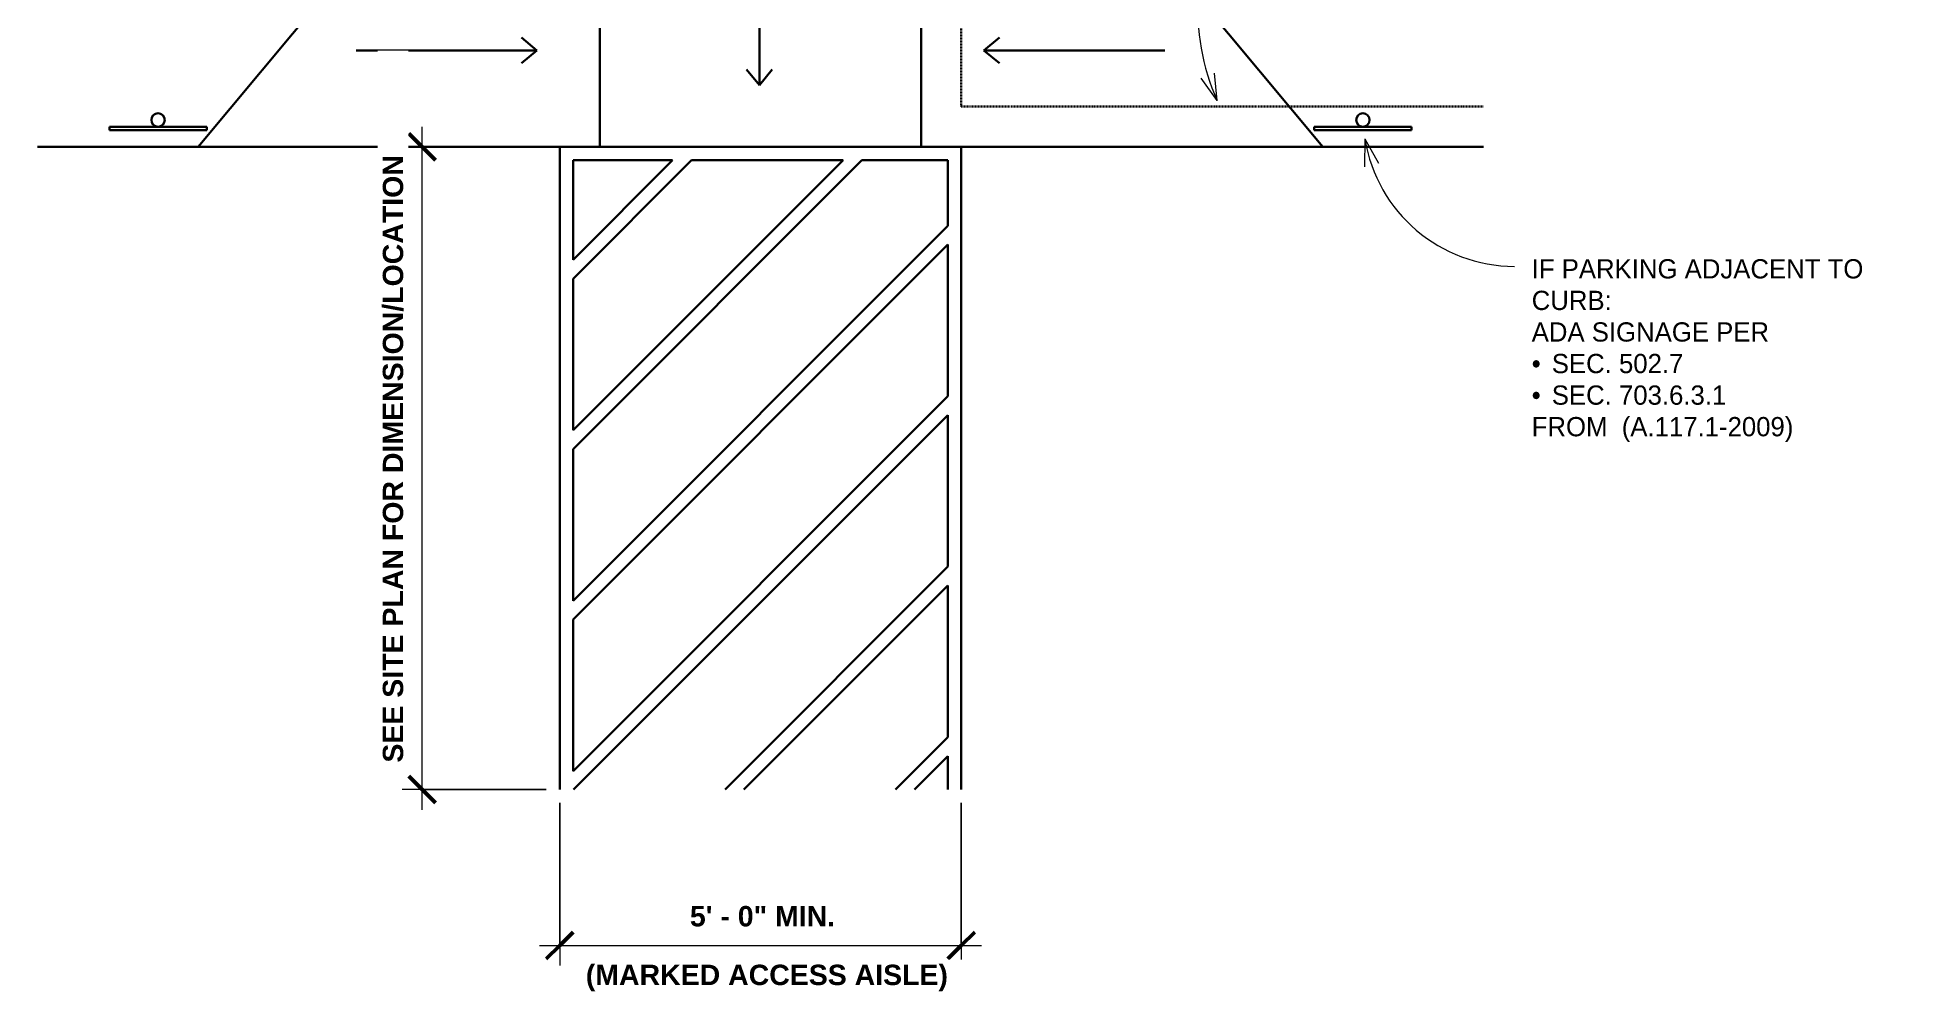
# Model space of a CAD drawing. Header units: inches. Extents: x 3 to 119514, y -26002 to 104775.
# Drawn here: x 27174.6 to 27455.1, y -42.7 to 99.7 of the extents above; entities that cross this region are included whole.
import ezdxf

# ---------------------------------------------------------------- set-up
doc = ezdxf.new("R2010")
doc.units = ezdxf.units.IN
doc.header["$MEASUREMENT"] = 0
doc.linetypes.add('Hidden 1_8_', pattern=[0.1875, 0.125, -0.0625])
for name, color, linetype, lineweight in [('A-ANNO-DIMS', 211, 'Continuous', 9), ('A-ANNO-DIMS-32', 211, 'Continuous', 9), ('A-DETL-HDLN', 90, 'Hidden 1_8_', 9), ('A-DETL-MEDM', 33, 'Continuous', 30), ('A-DETL-THIN', 151, 'Continuous', 30), ('A-DETL-WIDE', 214, 'Continuous', 30), ('G-ANNO-TEXT', 231, 'Continuous', 9)]:
    doc.layers.add(name, color=color, linetype=linetype, lineweight=lineweight)
doc.styles.add('Arial_B', font='arialbd.ttf', dxfattribs={"height": 3.044269})
doc.styles.add('Century Gothic', font='GOTHIC.TTF', dxfattribs={"height": 2.874224})
doc.dimstyles.new('OD_Dimension_-_1_16__Tol_', dxfattribs={"dimscale": 12, "dimtxt": 3, "dimasz": 0.333333, "dimexe": 0.25, "dimexo": 0.166667, "dimgap": 0.166667, "dimtad": 1, "dimdec": 4, "dimrnd": 0.0625, "dimzin": 1, "dimdsep": 46, "dimlunit": 4, "dimtxsty": 'Arial_B', "dimblk1": 'OBLIQUE', "dimblk2": 'OBLIQUE', "dimsah": 1, "dimcen": 0.09, "dimdle": 0.25, "dimazin": 0, "dimtfac": 1, "dimtdec": 4, "dimtix": 1, "dimtmove": 0, "dimatfit": 3, "dimfxl": 1, "dimtvp": 1, "dimtfill": 1, "dimfrac": 2, "dimtolj": 1, "dimtzin": 0, "dimlwd": 13, "dimlwe": 13, "dimarcsym": 2})

msp = doc.modelspace()

# ---------------------------------------------------------------- texts
at = {"layer": 'G-ANNO-TEXT', "color": 137, "insert": (27397.79045, 66.63936), "char_height": 2.8742236, "width": 56.6085182, "attachment_point": 1, "line_spacing_factor": 0.984117, "style": 'Century Gothic', "bg_fill": 3, "box_fill_scale": 1.25, "bg_fill_color": 0, "bg_fill_transparency": 0}
msp.add_mtext('IF PARKING ADJACENT TO', dxfattribs=at)

# ---------------------------------------------------------------- blocks, each defined once
blk = doc.blocks.new('DIMBLOCK3-ADA Curb Ramp')
at = {"layer": 'A-ANNO-DIMS-32', "lineweight": 13}
for p, q in [((27252.58, -14.57), (27252.58, -38.86)), ((27252.58, -35.86), (27252.58, -14.57)), ((27312.58, -14.57), (27312.58, -38.86)), ((27312.58, -35.86), (27312.58, -14.57)), ((27249.58, -35.86), (27315.58, -35.86))]:
    blk.add_line(p, q, dxfattribs=at)
at = {"layer": 'A-ANNO-DIMS-32', "lineweight": 50}
for p, q in [((27252.58, -35.86), (27250.58, -37.86)), ((27252.58, -35.86), (27254.58, -33.86)), ((27312.58, -35.86), (27310.58, -37.86)), ((27312.58, -35.86), (27314.58, -33.86))]:
    blk.add_line(p, q, dxfattribs=at)
at = {"layer": 'A-ANNO-DIMS-32', "color": 0, "lineweight": 13, "insert": (27272.03, -29.96), "char_height": 3.0443, "width": 25.3143, "attachment_point": 1, "line_spacing_factor": 0.938532, "style": 'Arial_B', "bg_fill": 3, "box_fill_scale": 1.25, "bg_fill_color": 0, "bg_fill_transparency": 0}
blk.add_mtext('5\' - 0" MIN.', dxfattribs=at)
at = {"layer": 'A-ANNO-DIMS-32', "color": 0, "lineweight": 13, "insert": (27256.48, -38.72), "char_height": 3.0443, "width": 62.6286, "attachment_point": 1, "line_spacing_factor": 0.938532, "style": 'Arial_B', "bg_fill": 3, "box_fill_scale": 1.25, "bg_fill_color": 0, "bg_fill_transparency": 0}
blk.add_mtext('(MARKED ACCESS AISLE)', dxfattribs=at)
blk = doc.blocks.new('_Oblique')
at = {"color": 0, "linetype": 'ByBlock', "lineweight": -2}
blk.add_line((-0.5, -0.5), (0.5, 0.5), dxfattribs=at)
blk = doc.blocks.new('DIMBLOCK4-ADA Curb Ramp')
at = {"layer": 'A-ANNO-DIMS-32', "lineweight": 50}
for p, q in [((27232.05, 83.43), (27230.05, 85.43)), ((27232.05, 83.43), (27234.05, 81.43)), ((27232.05, -12.57), (27230.05, -10.57)), ((27232.05, -12.57), (27234.05, -14.57))]:
    blk.add_line(p, q, dxfattribs=at)
at = {"layer": 'A-ANNO-DIMS-32', "lineweight": 13}
for p, q in [((27232.05, -15.57), (27232.05, 86.43)), ((27256.58, 83.43), (27229.05, 83.43)), ((27232.05, 83.43), (27256.58, 83.43)), ((27250.58, -12.57), (27229.05, -12.57)), ((27232.05, -12.57), (27250.58, -12.57))]:
    blk.add_line(p, q, dxfattribs=at)
at = {"layer": 'A-ANNO-DIMS-32', "color": 0, "lineweight": 13, "insert": (27226.15, -8.54), "char_height": 3.0443, "width": 105.5429, "attachment_point": 1, "rotation": 90, "line_spacing_factor": 0.938532, "style": 'Arial_B', "bg_fill": 3, "box_fill_scale": 1.25, "bg_fill_color": 0, "bg_fill_transparency": 0}
blk.add_mtext('SEE SITE PLAN FOR DIMENSION/LOCATION', dxfattribs=at)

# ---------------------------------------------------------------- linework, layer by layer
at = {"layer": 'A-DETL-HDLN', "lineweight": 30}
for q in [(27312.57579, 215.43185), (27390.57579, 89.43185)]:
    msp.add_line((27312.57579, 89.43185), q, dxfattribs=at)
at = {"layer": 'A-DETL-MEDM'}
for p, q in [((27198.57579, 83.43185), (27258.57579, 155.43185)), ((27258.57579, 155.43185), (27258.57579, 83.43185)), ((27306.57579, 83.43185), (27306.57579, 155.43185)), ((27366.57579, 83.43185), (27306.57579, 155.43185)), ((27198.57579, 83.43185), (27258.57579, 83.43185)), ((27258.57579, 83.43185), (27306.57579, 83.43185)), ((27306.57579, 83.43185), (27366.57579, 83.43185))]:
    msp.add_line(p, q, dxfattribs=at)
at = {"layer": 'A-DETL-THIN'}
for p, q in [((27282.42349, 119.64779), (27282.42349, 92.64779)), ((27249.18696, 97.81856), (27246.88229, 99.73911)), ((27315.96463, 97.81856), (27318.26929, 99.73911)), ((27222.18696, 97.81856), (27249.18696, 97.81856)), ((27249.18696, 97.81856), (27246.88229, 95.898)), ((27342.96463, 97.81856), (27315.96463, 97.81856)), ((27315.96463, 97.81856), (27318.26929, 95.898)), ((27282.42349, 92.64779), (27280.50293, 94.95246)), ((27282.42349, 92.64779), (27284.34404, 94.95246)), ((27252.57579, 83.43185), (27252.57579, -12.56815)), ((27254.57579, 81.43185), (27269.45573, 81.43185)), ((27254.57579, 81.43185), (27254.57579, 66.5519)), ((27297.74, 81.43185), (27254.57579, 38.26763)), ((27294.91158, 81.43185), (27254.57579, 41.09606)), ((27269.45573, 81.43185), (27254.57579, 66.5519)), ((27272.28416, 81.43185), (27254.57579, 63.72348)), ((27272.28416, 81.43185), (27294.91158, 81.43185)), ((27297.74, 81.43185), (27310.57579, 81.43185)), ((27310.57579, 81.43185), (27310.57579, 71.64022)), ((27312.57579, 83.43185), (27312.57579, -12.56815)), ((27310.57579, 71.64022), (27254.57579, 15.64022)), ((27310.57579, 68.81179), (27254.57579, 12.81179)), ((27310.57579, 68.81179), (27310.57579, 46.18437)), ((27254.57579, 63.72348), (27254.57579, 41.09606)), ((27310.57579, 46.18437), (27254.57579, -9.81563)), ((27310.57579, 43.35594), (27254.65169, -12.56815)), ((27310.57579, 43.35594), (27310.57579, 20.72853)), ((27254.57579, 38.26763), (27254.57579, 15.64022)), ((27310.57579, 20.72853), (27277.27911, -12.56815)), ((27310.57579, 17.9001), (27280.10754, -12.56815)), ((27310.57579, 17.9001), (27310.57579, -4.72732)), ((27254.57579, 12.81179), (27254.57579, -9.81563)), ((27310.57579, -4.72732), (27302.73495, -12.56815)), ((27310.57579, -7.55574), (27305.56338, -12.56815)), ((27310.57579, -7.55574), (27310.57579, -12.56815))]:
    msp.add_line(p, q, dxfattribs=at)
at = {"layer": 'A-DETL-WIDE'}
for p, q in [((27199.84687, 86.43185), (27185.30471, 86.43185)), ((27185.30471, 86.43185), (27185.30471, 85.93185)), ((27185.30471, 85.93185), (27199.84687, 85.93185)), ((27199.84687, 85.93185), (27199.84687, 86.43185)), ((27365.30471, 86.43185), (27379.84687, 86.43185)), ((27365.30471, 85.93185), (27365.30471, 86.43185)), ((27379.84687, 85.93185), (27365.30471, 85.93185)), ((27379.84687, 86.43185), (27379.84687, 85.93185)), ((27198.57579, 83.43185), (27174.57579, 83.43185)), ((27366.57579, 83.43185), (27390.57579, 83.43185))]:
    msp.add_line(p, q, dxfattribs=at)
for centre in [(27192.57579, 87.43185), (27372.57579, 87.43185)]:
    msp.add_circle(centre, 1, dxfattribs=at)
at = {"layer": 'G-ANNO-TEXT', "color": 137}
for p, q in [((27350.81066, 90.31972), (27348.3943, 93.68274)), ((27350.81066, 90.31972), (27350.39954, 94.44037)), ((27372.87637, 84.59911), (27372.82245, 80.45836)), ((27372.87637, 84.59911), (27374.90005, 80.98615))]:
    msp.add_line(p, q, dxfattribs=at)
for centre, radius, start, end in [((27380.66108, 103.73581), 32.72673, 90, 204.2012404), ((27395.23045, 88.21444), 22.64454, 189.1869141, 270)]:
    msp.add_arc(centre, radius, start, end, dxfattribs=at)

msp.set_redraw_order([(e.dxf.handle, doc.entitydb.next_handle()) for e in msp.query("TEXT MTEXT ATTDEF DIMENSION ARC_DIMENSION")])  # texts and dimensions are drawn at this point

# ---------------------------------------------------------------- next in the draw order: texts
at = {"layer": 'G-ANNO-TEXT', "color": 137, "insert": (27397.79045, 61.92508), "char_height": 2.874224, "width": 13.3582964, "attachment_point": 1, "line_spacing_factor": 0.984117, "style": 'Century Gothic', "bg_fill": 3, "box_fill_scale": 1.25, "bg_fill_color": 0, "bg_fill_transparency": 0}
msp.add_mtext('CURB:', dxfattribs=at)

# ---------------------------------------------------------------- next in the draw order: dimensions: what is measured, and where the dimension line sits
at = {"layer": 'A-ANNO-DIMS', "lineweight": 13}
dim = msp.add_linear_dim(base=(27312.57579, -35.859), p1=(27252.57579, -12.56815), p2=(27312.57579, -12.56815), text='<>\\X(MARKED ACCESS AISLE)', dimstyle='OD_Dimension_-_1_16__Tol_', override={"dimpost": '<>MIN.', "dimfxl": 60}, dxfattribs=at)
dim.commit()
dim.dimension.update_dxf_attribs({"geometry": 'DIMBLOCK3-ADA Curb Ramp', "text_midpoint": (27282.57579, -35.859)})

# ---------------------------------------------------------------- next in the draw order: texts
at = {"layer": 'G-ANNO-TEXT', "color": 137, "insert": (27397.79045, 57.21079), "char_height": 2.8742236, "width": 40.8960958, "attachment_point": 1, "line_spacing_factor": 0.984117, "style": 'Century Gothic', "bg_fill": 3, "box_fill_scale": 1.25, "bg_fill_color": 0, "bg_fill_transparency": 0}
msp.add_mtext('ADA SIGNAGE PER', dxfattribs=at)

# ---------------------------------------------------------------- next in the draw order: dimensions: what is measured, and where the dimension line sits
at = {"layer": 'A-ANNO-DIMS', "lineweight": 13}
dim = msp.add_linear_dim(base=(27232.05361, 83.43185), p1=(27252.57579, -12.56815), p2=(27258.57579, 83.43185), angle=90, text='SEE SITE PLAN FOR DIMENSION/LOCATION', dimstyle='OD_Dimension_-_1_16__Tol_', override={"dimpost": '<>', "dimfxl": 96.187317}, dxfattribs=at)
dim.commit()
dim.dimension.update_dxf_attribs({"geometry": 'DIMBLOCK4-ADA Curb Ramp', "text_midpoint": (27228.47853, 35.43185)})

# ---------------------------------------------------------------- next in the draw order: texts
at = {"layer": 'G-ANNO-TEXT', "color": 137, "insert": (27397.79045, 52.49651), "char_height": 2.87422, "width": 2.7373558, "attachment_point": 1, "line_spacing_factor": 0.984117, "style": 'Century Gothic', "bg_fill": 3, "box_fill_scale": 1.25, "bg_fill_color": 0, "bg_fill_transparency": 0}
msp.add_mtext('•', dxfattribs=at)

# ---------------------------------------------------------------- next in the draw order: texts
at = {"layer": 'G-ANNO-TEXT', "color": 137, "insert": (27400.79045, 52.49651), "char_height": 2.874224, "width": 22.5558119, "attachment_point": 1, "line_spacing_factor": 0.984117, "style": 'Century Gothic', "bg_fill": 3, "box_fill_scale": 1.25, "bg_fill_color": 0, "bg_fill_transparency": 0}
msp.add_mtext('SEC. 502.7', dxfattribs=at)

# ---------------------------------------------------------------- next in the draw order: texts
at = {"layer": 'G-ANNO-TEXT', "color": 137, "insert": (27397.79045, 47.78222), "char_height": 2.87422, "width": 2.7373558, "attachment_point": 1, "line_spacing_factor": 0.984117, "style": 'Century Gothic', "bg_fill": 3, "box_fill_scale": 1.25, "bg_fill_color": 0, "bg_fill_transparency": 0}
msp.add_mtext('•', dxfattribs=at)

# ---------------------------------------------------------------- next in the draw order: texts
at = {"layer": 'G-ANNO-TEXT', "color": 137, "insert": (27400.79045, 47.78222), "char_height": 2.8742236, "width": 30.2204082, "attachment_point": 1, "line_spacing_factor": 0.984117, "style": 'Century Gothic', "bg_fill": 3, "box_fill_scale": 1.25, "bg_fill_color": 0, "bg_fill_transparency": 0}
msp.add_mtext('SEC. 703.6.3.1', dxfattribs=at)

# ---------------------------------------------------------------- next in the draw order: texts
at = {"layer": 'G-ANNO-TEXT', "color": 137, "insert": (27397.79045, 43.06793), "char_height": 2.8742236, "width": 46.9182786, "attachment_point": 1, "line_spacing_factor": 0.984117, "style": 'Century Gothic', "bg_fill": 3, "box_fill_scale": 1.25, "bg_fill_color": 0, "bg_fill_transparency": 0}
msp.add_mtext('FROM  (A.117.1-2009)', dxfattribs=at)

doc.saveas('drawing.dxf')
